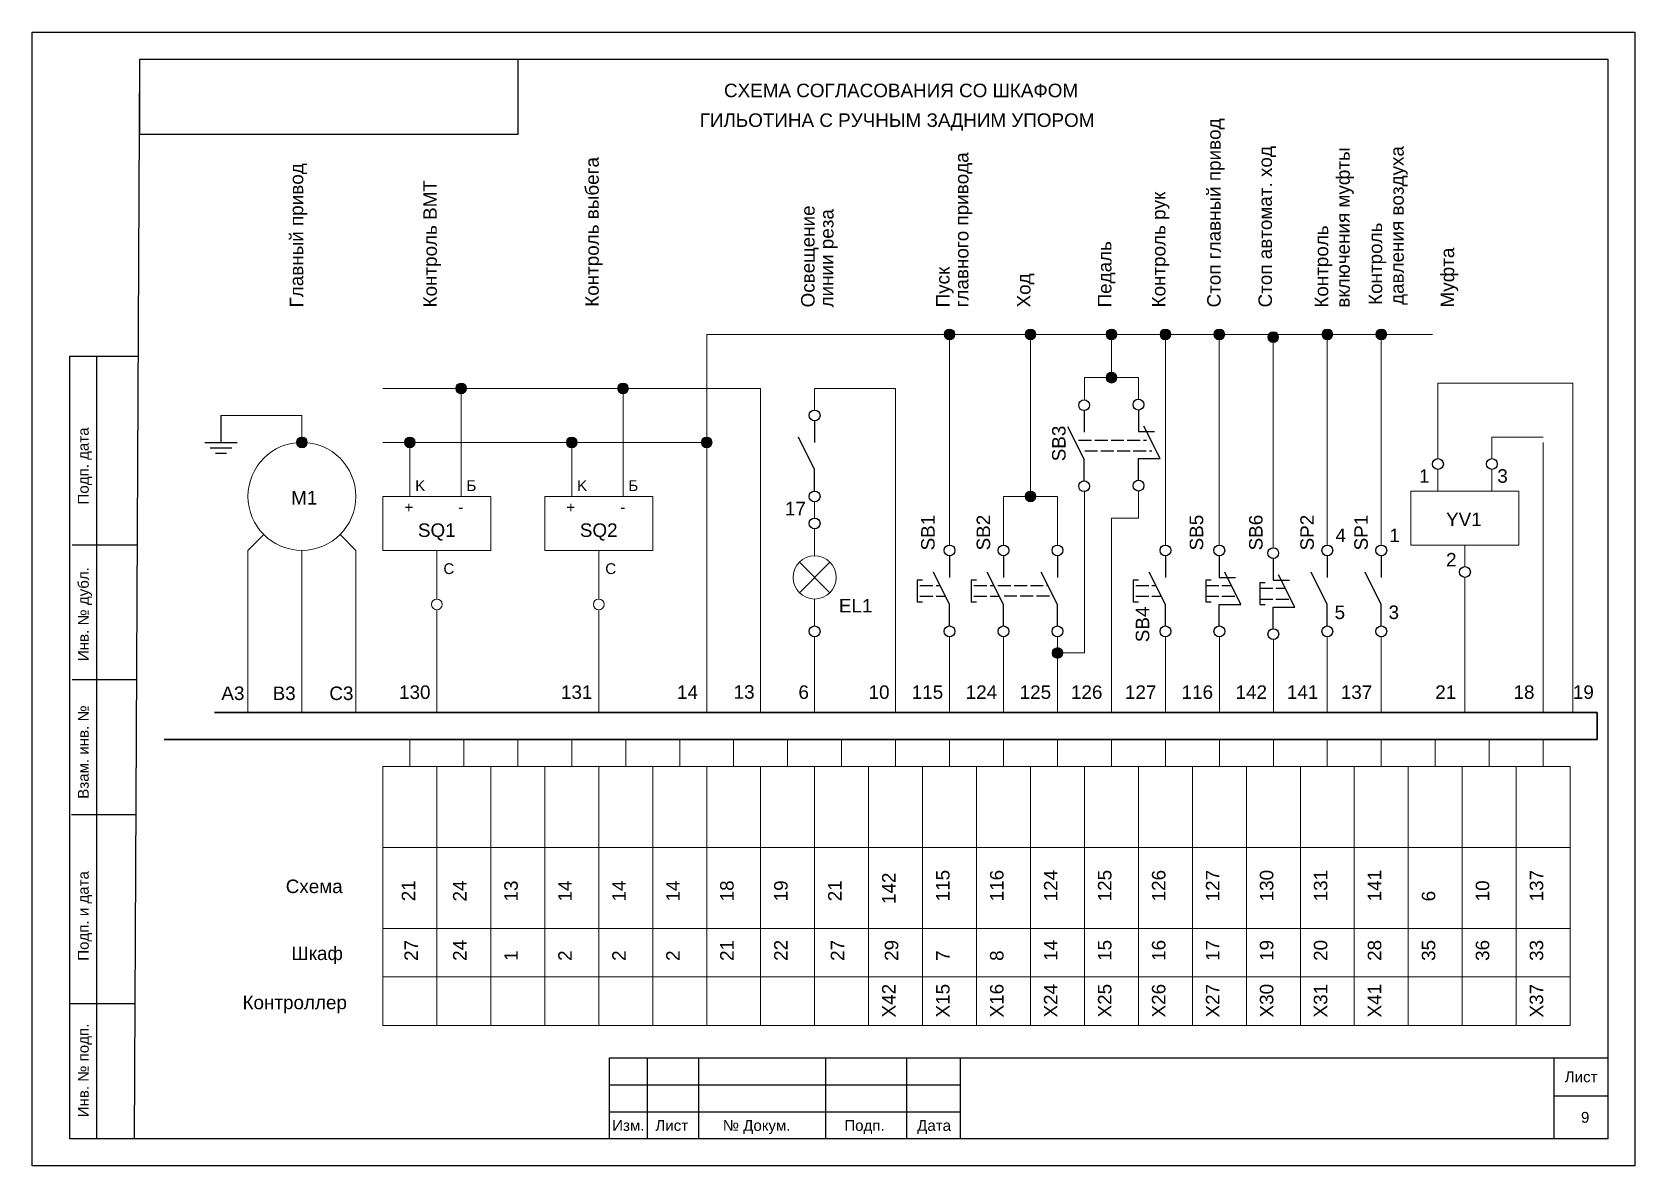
# Model space of a CAD drawing. Header units: millimetres. Extents: x 1674 to 4572, y 3039 to 4124.
# Drawn here: x 2650 to 2947, y 3290 to 3500 of the extents above; entities that cross this region are included whole.
import ezdxf

# ---------------------------------------------------------------- set-up
doc = ezdxf.new("R2010")
doc.units = ezdxf.units.MM
doc.linetypes.add('ACAD_ISO02W100', pattern=[15, 12, -3])
doc.layers.add('Аппаратура', color=7, linetype='Continuous', lineweight=20)
doc.layers.add('Рамки', color=7, linetype='Continuous', lineweight=25)
doc.styles.get("Standard").update_dxf_attribs({"font": 'arial.ttf'})

msp = doc.modelspace()

# ---------------------------------------------------------------- texts
for s, p in [('Стоп главный привод', (2870.24, 3449)), ('Стоп автомат. ход', (2879.74, 3449)), ('включения муфты', (2894.16, 3448.96)), ('давления воздуха', (2904.16, 3449.46)), ('Главный привод', (2700.24, 3449)), ('Контроль выбега', (2755, 3449.12)), ('главного привода', (2823.5, 3449)), ('Контроль ВМТ', (2725, 3449)), ('Контроль рук', (2860, 3449)), ('Освещение', (2795, 3449)), ('линии реза', (2798.5, 3449)), ('Контроль', (2890.16, 3448.96)), ('Контроль', (2900.16, 3449.46)), ('Педаль', (2850, 3449)), ('Муфта', (2913.5, 3449)), ('Пуск', (2820, 3449)), ('Ход', (2835, 3449)), ('SB3', (2841.5, 3420.5)), ('SB1', (2817.24, 3404)), ('SB2', (2827.52, 3404)), ('SB5', (2867, 3404)), ('SB6', (2878, 3404)), ('SP2', (2887.5, 3404)), ('SP1', (2897.5, 3404)), ('SB4', (2857, 3387)), ('115', (2820, 3339)), ('116', (2830, 3339)), ('124', (2840, 3339)), ('125', (2850, 3339)), ('126', (2860, 3339)), ('127', (2870, 3339)), ('130', (2880, 3339)), ('131', (2890, 3339)), ('141', (2900, 3339)), ('137', (2930, 3339)), ('21', (2721, 3339.01)), ('24', (2730.5, 3338.97)), ('13', (2740, 3338.97)), ('14', (2750, 3338.97)), ('14', (2760, 3338.97)), ('14', (2770, 3338.97)), ('18', (2780, 3339)), ('19', (2790, 3339)), ('21', (2800, 3339.01)), ('142', (2810, 3338.5)), ('10', (2920, 3339)), ('6', (2910, 3339)), ('27', (2721.5, 3327.97)), ('24', (2730.5, 3327.97)), ('1', (2740, 3327.97)), ('2', (2750, 3327.97)), ('2', (2760, 3327.97)), ('2', (2770, 3327.97)), ('21', (2780, 3327.97)), ('22', (2790, 3327.97)), ('27', (2800.5, 3327.97)), ('29', (2810.5, 3327.97)), ('7', (2820, 3327.97)), ('8', (2830, 3327.97)), ('14', (2840, 3327.97)), ('15', (2850, 3327.97)), ('16', (2860, 3327.97)), ('17', (2870, 3327.97)), ('19', (2880, 3327.97)), ('20', (2890, 3327.97)), ('28', (2900, 3327.97)), ('35', (2910, 3327.97)), ('36', (2920, 3327.97)), ('33', (2930, 3327.97)), ('X42', (2810, 3317.5)), ('X15', (2820, 3317.5)), ('X16', (2830, 3317.5)), ('X24', (2840, 3317.5)), ('X25', (2850, 3317.5)), ('X26', (2860, 3317.5)), ('X27', (2870, 3317.5)), ('X30', (2880, 3317.5)), ('X31', (2890, 3317.5)), ('X41', (2900, 3317.5)), ('X37', (2930, 3317.5))]:
    msp.add_text(s, height=2.5, rotation=90).set_placement(p)
for s, p in [('1', (2907, 3416.53)), ('3', (2921.5, 3416.53)), ('17', (2789.5, 3410.5)), ('4', (2891.5, 3405.53)), ('1', (2901.5, 3405.53)), ('2', (2912, 3401.03)), ('5', (2891.35, 3391.29)), ('3', (2901.35, 3391.29)), ('A3', (2685.08, 3376.29)), ('B3', (2694.58, 3376.29)), ('C3', (2705.08, 3376.29)), ('130', (2718, 3376.5)), ('131', (2748, 3376.5)), ('14', (2769.5, 3376.5)), ('13', (2780, 3376.53)), ('6', (2792, 3376.5)), ('10', (2805, 3376.5)), ('115', (2813, 3376.5)), ('124', (2823, 3376.5)), ('125', (2833, 3376.5)), ('126', (2842.5, 3376.5)), ('127', (2852.5, 3376.5)), ('116', (2863, 3376.5)), ('142', (2873, 3376.5)), ('141', (2882.5, 3376.5)), ('137', (2892.5, 3376.5)), ('21', (2910, 3376.5)), ('18', (2924.5, 3376.5)), ('19', (2935.5, 3376.5)), ('Схема', (2697, 3340.53)), ('Шкаф', (2698.06, 3328.13)), ('Контроллер', (2689, 3319.03))]:
    msp.add_text(s, height=2.5).set_placement(p)
at = {"layer": 'Аппаратура'}
for s, height, p in [('СХЕМА СОГЛАСОВАНИЯ СО ШКАФОМ', 2.5, (2778.21, 3487.94)), ('ГИЛЬОТИНА С РУЧНЫМ ЗАДНИМ УПОРОМ', 2.5, (2773.71, 3482.44)), ('K', 2, (2721, 3415)), ('Б', 2, (2730.5, 3415)), ('K', 2, (2751, 3415)), ('Б', 2, (2760.5, 3415)), ('M1', 2.5, (2698, 3412.5)), ('+', 2, (2719, 3411)), ('+', 2, (2749, 3411)), ('-', 2, (2729, 3411)), ('-', 2, (2759, 3411)), ('YV1', 2.5, (2912, 3408.5)), ('SQ1', 2.5, (2721.5, 3406.5)), ('SQ2', 2.5, (2751.5, 3406.5)), ('C', 2, (2726.21, 3399.62)), ('C', 2, (2756.21, 3399.62)), ('EL1', 2.5, (2799.5, 3392.5))]:
    msp.add_text(s, height=height, dxfattribs=at).set_placement(p)
at = {"layer": 'Рамки'}
for s, p in [('Подп. дата', (2660.5, 3412.5)), ('Инв. № дубл.', (2660.5, 3383.5)), ('Взам. инв. №', (2660.5, 3358)), ('Подп. и дата', (2660.5, 3328)), ('Инв. № подп.', (2660.5, 3299))]:
    msp.add_text(s, height=2, rotation=90, dxfattribs=at).set_placement(p)
for s, p in [('Лист', (2934, 3305.5)), ('9', (2937, 3298)), ('Изм.', (2757.5, 3296.5)), ('Лист', (2765.5, 3296.5)), ('№ Докум.', (2778, 3296.5)), ('Подп.', (2800.5, 3296.5)), ('Дата', (2814, 3296.5))]:
    msp.add_text(s, height=2, dxfattribs=at).set_placement(p)

# ---------------------------------------------------------------- hatches: boundary and pattern name
at = {"layer": 'Аппаратура'}
h = msp.add_hatch(dxfattribs=at)
h.set_pattern_fill('ANGLE')
h.set_pattern_definition([(0, (-5, 5), (0, 6.985), [5.08, -1.905]), (90, (-5, 5), (-6.985, 4e-16), [5.08, -1.905])])
h.paths.add_polyline_path([(2726, 3445, 1), (2724, 3445, 1)])
h = msp.add_hatch(color=256, dxfattribs=at)
h.dxf.hatch_style = 1
h.paths.add_polyline_path([(2821, 3444, 1), (2819, 3444, 1)])
h = msp.add_hatch(color=256, dxfattribs=at)
h.dxf.hatch_style = 1
h.paths.add_polyline_path([(2836, 3444, 1), (2834, 3444, 1)])
h = msp.add_hatch(color=256, dxfattribs=at)
h.dxf.hatch_style = 1
h.paths.add_polyline_path([(2851, 3444, 1), (2849, 3444, 1)])
h = msp.add_hatch(color=256, dxfattribs=at)
h.dxf.hatch_style = 1
h.paths.add_polyline_path([(2861, 3444, 1), (2859, 3444, 1)])
h = msp.add_hatch(color=256, dxfattribs=at)
h.dxf.hatch_style = 1
h.paths.add_polyline_path([(2870.98, 3444, 1), (2868.98, 3444, 1)])
h = msp.add_hatch(color=256, dxfattribs=at)
h.dxf.hatch_style = 1
h.paths.add_polyline_path([(2880.98, 3443.5, 1), (2878.98, 3443.5, 1)])
h = msp.add_hatch(color=256, dxfattribs=at)
h.dxf.hatch_style = 1
h.paths.add_polyline_path([(2891, 3444, 1), (2889, 3444, 1)])
h = msp.add_hatch(color=256, dxfattribs=at)
h.dxf.hatch_style = 1
h.paths.add_polyline_path([(2901, 3444, 1), (2899, 3444, 1)])
h = msp.add_hatch(color=256, dxfattribs=at)
h.dxf.hatch_style = 1
h.paths.add_polyline_path([(2851, 3436, 1), (2849, 3436, 1)])
h = msp.add_hatch(color=256, dxfattribs=at)
h.dxf.hatch_style = 1
h.paths.add_polyline_path([(2730.5, 3434, 1), (2728.5, 3434, 1)])
h = msp.add_hatch(color=256, dxfattribs=at)
h.dxf.hatch_style = 1
h.paths.add_polyline_path([(2760.5, 3434, 1), (2758.5, 3434, 1)])
h = msp.add_hatch(color=256, dxfattribs=at)
h.dxf.hatch_style = 1
h.paths.add_polyline_path([(2701, 3424, 1), (2699, 3424, 1)])
h = msp.add_hatch(color=256, dxfattribs=at)
h.dxf.hatch_style = 1
h.paths.add_polyline_path([(2721, 3424, 1), (2719, 3424, 1)])
h = msp.add_hatch(color=256, dxfattribs=at)
h.dxf.hatch_style = 1
h.paths.add_polyline_path([(2751, 3424, 1), (2749, 3424, 1)])
h = msp.add_hatch(color=256, dxfattribs=at)
h.dxf.hatch_style = 1
h.paths.add_polyline_path([(2776, 3424, 1), (2774, 3424, 1)])
h = msp.add_hatch(color=256, dxfattribs=at)
h.dxf.hatch_style = 1
h.paths.add_polyline_path([(2836, 3414, 1), (2834, 3414, 1)])
h = msp.add_hatch(color=256, dxfattribs=at)
h.dxf.hatch_style = 1
h.paths.add_polyline_path([(2841, 3385, 1), (2839, 3385, 1)])

# ---------------------------------------------------------------- linework, layer by layer
for p, q in [((2685, 3429), (2685, 3424)), ((2795, 3428), (2795, 3424)), ((2844.94, 3429.89), (2844.94, 3425.89)), ((2855, 3430), (2855, 3426)), ((2795, 3419), (2792, 3425)), ((2844.94, 3420.89), (2841.94, 3426.89)), ((2855, 3426), (2858, 3426)), ((2859, 3421), (2856, 3427)), ((2682, 3424), (2688, 3424)), ((2683, 3423), (2687, 3423)), ((2684, 3422), (2686, 3422)), ((2795, 3415), (2795, 3419)), ((2844.94, 3416.89), (2844.94, 3420.89)), ((2855, 3417), (2855, 3421)), ((2855, 3421), (2859, 3421)), ((2820, 3403), (2820, 3399)), ((2830, 3403), (2830, 3399)), ((2840, 3403), (2840, 3399)), ((2860, 3403), (2860, 3399)), ((2869.98, 3403), (2869.98, 3399)), ((2879.98, 3402.5), (2879.98, 3398.5)), ((2890, 3403), (2890, 3399)), ((2900, 3403), (2900, 3399)), ((2815, 3398.5), (2814, 3398.5)), ((2814, 3398.5), (2814, 3394.5)), ((2820, 3394), (2817, 3400)), ((2825, 3398.5), (2824, 3398.5)), ((2824, 3398.5), (2824, 3394.5)), ((2830, 3394), (2827, 3400)), ((2840, 3394), (2837, 3400)), ((2855, 3398.5), (2854, 3398.5)), ((2854, 3398.5), (2854, 3394.5)), ((2860, 3394), (2857, 3400)), ((2868.48, 3398.5), (2867.48, 3398.5)), ((2867.48, 3398.5), (2867.48, 3394.5)), ((2869.98, 3399), (2872.98, 3399)), ((2873.98, 3394), (2870.98, 3400)), ((2878.48, 3398), (2877.48, 3398)), ((2877.48, 3398), (2877.48, 3394)), ((2879.98, 3398.5), (2882.98, 3398.5)), ((2883.98, 3393.5), (2880.98, 3399.5)), ((2890, 3394), (2887, 3400)), ((2900, 3394), (2897, 3400)), ((2814, 3394.5), (2815, 3394.5)), ((2820, 3390), (2820, 3394)), ((2824, 3394.5), (2825, 3394.5)), ((2830, 3390), (2830, 3394)), ((2840, 3390), (2840, 3394)), ((2854, 3394.5), (2855, 3394.5)), ((2860, 3390), (2860, 3394)), ((2867.48, 3394.5), (2868.48, 3394.5)), ((2869.98, 3390), (2869.98, 3394)), ((2869.98, 3394), (2873.98, 3394)), ((2877.48, 3394), (2878.48, 3394)), ((2879.98, 3389.5), (2879.98, 3393.5)), ((2879.98, 3393.5), (2883.98, 3393.5)), ((2890, 3390), (2890, 3394)), ((2900, 3390), (2900, 3394))]:
    msp.add_line(p, q)
at = {"linetype": 'ACAD_ISO02W100', "ltscale": 0.2}
for p, q in [((2843.92, 3424.39), (2856.5, 3424.39)), ((2845.04, 3422.45), (2857.5, 3422.45)), ((2814.5, 3397.5), (2818.25, 3397.5)), ((2814.5, 3395.5), (2819.25, 3395.5)), ((2824.5, 3397.5), (2828.25, 3397.5)), ((2824.5, 3395.5), (2829.25, 3395.5)), ((2828.98, 3397.5), (2838, 3397.5)), ((2830.1, 3395.56), (2839.12, 3395.56)), ((2854.5, 3397.5), (2858.25, 3397.5)), ((2854.5, 3395.5), (2859.25, 3395.5)), ((2867.48, 3397.5), (2872.23, 3397.5)), ((2867.48, 3395.5), (2873.23, 3395.5)), ((2877.48, 3397), (2882.23, 3397)), ((2877.48, 3395), (2883.23, 3395))]:
    msp.add_line(p, q, dxfattribs=at)
for centre in [(2844.94, 3430.89), (2855, 3431), (2795, 3429), (2910.5, 3420), (2920.5, 3420), (2844.94, 3415.89), (2855.02, 3416), (2795, 3414), (2795, 3409), (2820, 3404), (2830, 3404), (2840, 3404), (2860, 3404), (2869.98, 3404), (2879.98, 3403.5), (2890, 3404), (2900, 3404), (2915.5, 3400), (2795, 3389), (2820, 3389), (2830, 3389), (2840, 3389), (2860, 3389), (2870, 3389), (2880, 3388.5), (2890, 3389), (2900, 3389)]:
    msp.add_circle(centre, 1)
at = {"layer": 'Аппаратура'}
for p, q in [((2775, 3444), (2775, 3374)), ((2775, 3444), (2909.5, 3444)), ((2820, 3405), (2820, 3444)), ((2835, 3414), (2835, 3444)), ((2850, 3436), (2850, 3444)), ((2860, 3405), (2860, 3444)), ((2869.98, 3405), (2869.98, 3444)), ((2879.98, 3404.5), (2879.98, 3443.5)), ((2890, 3405), (2890, 3444)), ((2900, 3405), (2900, 3444)), ((2715, 3434), (2785, 3434)), ((2785, 3434), (2785, 3374)), ((2795, 3430), (2795, 3434)), ((2795, 3434), (2810, 3434)), ((2810, 3434), (2810, 3374)), ((2845, 3431.89), (2845, 3436)), ((2845, 3436), (2855, 3436)), ((2855, 3436), (2855, 3432)), ((2910.5, 3421), (2910.5, 3435)), ((2910.5, 3435), (2935.5, 3435)), ((2935.5, 3435), (2935.5, 3374)), ((2729.5, 3414), (2729.5, 3433)), ((2759.5, 3414), (2759.5, 3433)), ((2685, 3429), (2700, 3429)), ((2700, 3429), (2700, 3424)), ((2920.5, 3421), (2920.5, 3425)), ((2920.5, 3425), (2930, 3425)), ((2715, 3424), (2775, 3424)), ((2720, 3414), (2720, 3424)), ((2750, 3414), (2750, 3424)), ((2930, 3424), (2930, 3374)), ((2910.5, 3415), (2910.5, 3419)), ((2920.5, 3419), (2920.5, 3415)), ((2795, 3413), (2795, 3410)), ((2830, 3405), (2830, 3414)), ((2830, 3414), (2840, 3414)), ((2840, 3414), (2840, 3405)), ((2845.01, 3414.89), (2845.01, 3385)), ((2855, 3410), (2855, 3415)), ((2850, 3410), (2850, 3374)), ((2855, 3410), (2850, 3410)), ((2690, 3404), (2692.93, 3406.93)), ((2707.07, 3406.93), (2710, 3404)), ((2795, 3403), (2795, 3408)), ((2690, 3404), (2690, 3374)), ((2700, 3404), (2700, 3374)), ((2710, 3404), (2710, 3374)), ((2725, 3404), (2725, 3395)), ((2755, 3404), (2755, 3395)), ((2915.5, 3405), (2915.5, 3401)), ((2792.17, 3401.83), (2797.83, 3396.17)), ((2792.17, 3396.17), (2797.83, 3401.83)), ((2915.5, 3399), (2915.5, 3374)), ((2795, 3390), (2795, 3395)), ((2725, 3393), (2725, 3374)), ((2755, 3393), (2755, 3374)), ((2795, 3388), (2795, 3374)), ((2820, 3388), (2820, 3374)), ((2830, 3388), (2830, 3374)), ((2840, 3388), (2840, 3374)), ((2860, 3388), (2860, 3374)), ((2870, 3388), (2870, 3374)), ((2880, 3387.5), (2880, 3374)), ((2890, 3388), (2890, 3374)), ((2900, 3388), (2900, 3374)), ((2845.01, 3385), (2840, 3385)), ((2720, 3369), (2720, 3364)), ((2730, 3369), (2730, 3364)), ((2740, 3369), (2740, 3364)), ((2750, 3369), (2750, 3364)), ((2760, 3369), (2760, 3364)), ((2770, 3369), (2770, 3364)), ((2780, 3369), (2780, 3364)), ((2790, 3369), (2790, 3364)), ((2800, 3369), (2800, 3364)), ((2810, 3369), (2810, 3364)), ((2820, 3369), (2820, 3364)), ((2830, 3369), (2830, 3364)), ((2840, 3369), (2840, 3364)), ((2850, 3369), (2850, 3364)), ((2860, 3369), (2860, 3364)), ((2870, 3369), (2870, 3364)), ((2880, 3369), (2880, 3364)), ((2890, 3369), (2890, 3364)), ((2900, 3369), (2900, 3364)), ((2910, 3369), (2910, 3364)), ((2920, 3369), (2920, 3364)), ((2930, 3369), (2930, 3364)), ((2715, 3349), (2725, 3349)), ((2725, 3349), (2735, 3349)), ((2735, 3349), (2745, 3349)), ((2745, 3349), (2755, 3349)), ((2755, 3349), (2765, 3349)), ((2765, 3349), (2775, 3349)), ((2775, 3349), (2785, 3349)), ((2785, 3349), (2795, 3349)), ((2795, 3349), (2805, 3349)), ((2805, 3349), (2815, 3349)), ((2815, 3349), (2825, 3349)), ((2825, 3349), (2835, 3349)), ((2835, 3349), (2845, 3349)), ((2845, 3349), (2855, 3349)), ((2855, 3349), (2865, 3349)), ((2865, 3349), (2875, 3349)), ((2875, 3349), (2885, 3349)), ((2885, 3349), (2895, 3349)), ((2895, 3349), (2905, 3349)), ((2905, 3349), (2915, 3349)), ((2915, 3349), (2925, 3349)), ((2925, 3349), (2935, 3349))]:
    msp.add_line(p, q, dxfattribs=at)
at = {"layer": 'Аппаратура', "lineweight": 30}
for p, q in [((2683.81, 3374), (2940, 3374)), ((2940, 3374), (2940, 3369)), ((2674.5, 3369), (2940, 3369))]:
    msp.add_line(p, q, dxfattribs=at)
at = {"layer": 'Аппаратура'}
for points in [[(2715, 3414), (2735, 3414), (2735, 3404), (2715, 3404)], [(2745, 3414), (2765, 3414), (2765, 3404), (2745, 3404)], [(2905.5, 3415), (2925.5, 3415), (2925.5, 3405), (2905.5, 3405)], [(2715, 3364), (2725, 3364), (2725, 3334), (2715, 3334)], [(2725, 3364), (2735, 3364), (2735, 3334), (2725, 3334)], [(2735, 3364), (2745, 3364), (2745, 3334), (2735, 3334)], [(2745, 3364), (2755, 3364), (2755, 3334), (2745, 3334)], [(2755, 3364), (2765, 3364), (2765, 3334), (2755, 3334)], [(2765, 3364), (2775, 3364), (2775, 3334), (2765, 3334)], [(2775, 3364), (2785, 3364), (2785, 3334), (2775, 3334)], [(2785, 3364), (2795, 3364), (2795, 3334), (2785, 3334)], [(2795, 3364), (2805, 3364), (2805, 3334), (2795, 3334)], [(2805, 3364), (2815, 3364), (2815, 3334), (2805, 3334)], [(2815, 3364), (2825, 3364), (2825, 3334), (2815, 3334)], [(2825, 3364), (2835, 3364), (2835, 3334), (2825, 3334)], [(2835, 3364), (2845, 3364), (2845, 3334), (2835, 3334)], [(2845, 3364), (2855, 3364), (2855, 3334), (2845, 3334)], [(2855, 3364), (2865, 3364), (2865, 3334), (2855, 3334)], [(2865, 3364), (2875, 3364), (2875, 3334), (2865, 3334)], [(2875, 3364), (2885, 3364), (2885, 3334), (2875, 3334)], [(2885, 3364), (2895, 3364), (2895, 3334), (2885, 3334)], [(2895, 3364), (2905, 3364), (2905, 3334), (2895, 3334)], [(2905, 3364), (2915, 3364), (2915, 3334), (2905, 3334)], [(2915, 3364), (2925, 3364), (2925, 3334), (2915, 3334)], [(2925, 3364), (2935, 3364), (2935, 3334), (2925, 3334)], [(2715, 3334), (2725, 3334), (2725, 3325), (2715, 3325)], [(2725, 3334), (2735, 3334), (2735, 3325), (2725, 3325)], [(2735, 3334), (2745, 3334), (2745, 3325), (2735, 3325)], [(2745, 3334), (2755, 3334), (2755, 3325), (2745, 3325)], [(2755, 3334), (2765, 3334), (2765, 3325), (2755, 3325)], [(2765, 3334), (2775, 3334), (2775, 3325), (2765, 3325)], [(2775, 3334), (2785, 3334), (2785, 3325), (2775, 3325)], [(2785, 3334), (2795, 3334), (2795, 3325), (2785, 3325)], [(2795, 3334), (2805, 3334), (2805, 3325), (2795, 3325)], [(2805, 3334), (2815, 3334), (2815, 3325), (2805, 3325)], [(2815, 3334), (2825, 3334), (2825, 3325), (2815, 3325)], [(2825, 3334), (2835, 3334), (2835, 3325), (2825, 3325)], [(2835, 3334), (2845, 3334), (2845, 3325), (2835, 3325)], [(2845, 3334), (2855, 3334), (2855, 3325), (2845, 3325)], [(2855, 3334), (2865, 3334), (2865, 3325), (2855, 3325)], [(2865, 3334), (2875, 3334), (2875, 3325), (2865, 3325)], [(2875, 3334), (2885, 3334), (2885, 3325), (2875, 3325)], [(2885, 3334), (2895, 3334), (2895, 3325), (2885, 3325)], [(2895, 3334), (2905, 3334), (2905, 3325), (2895, 3325)], [(2905, 3334), (2915, 3334), (2915, 3325), (2905, 3325)], [(2915, 3334), (2925, 3334), (2925, 3325), (2915, 3325)], [(2925, 3334), (2935, 3334), (2935, 3325), (2925, 3325)], [(2715, 3325), (2725, 3325), (2725, 3316), (2715, 3316)], [(2725, 3325), (2735, 3325), (2735, 3316), (2725, 3316)], [(2735, 3325), (2745, 3325), (2745, 3316), (2735, 3316)], [(2745, 3325), (2755, 3325), (2755, 3316), (2745, 3316)], [(2755, 3325), (2765, 3325), (2765, 3316), (2755, 3316)], [(2765, 3325), (2775, 3325), (2775, 3316), (2765, 3316)], [(2775, 3325), (2785, 3325), (2785, 3316), (2775, 3316)], [(2785, 3325), (2795, 3325), (2795, 3316), (2785, 3316)], [(2795, 3325), (2805, 3325), (2805, 3316), (2795, 3316)], [(2805, 3325), (2815, 3325), (2815, 3316), (2805, 3316)], [(2815, 3325), (2825, 3325), (2825, 3316), (2815, 3316)], [(2825, 3325), (2835, 3325), (2835, 3316), (2825, 3316)], [(2835, 3325), (2845, 3325), (2845, 3316), (2835, 3316)], [(2845, 3325), (2855, 3325), (2855, 3316), (2845, 3316)], [(2855, 3325), (2865, 3325), (2865, 3316), (2855, 3316)], [(2865, 3325), (2875, 3325), (2875, 3316), (2865, 3316)], [(2875, 3325), (2885, 3325), (2885, 3316), (2875, 3316)], [(2885, 3325), (2895, 3325), (2895, 3316), (2885, 3316)], [(2895, 3325), (2905, 3325), (2905, 3316), (2895, 3316)], [(2905, 3325), (2915, 3325), (2915, 3316), (2905, 3316)], [(2915, 3325), (2925, 3325), (2925, 3316), (2915, 3316)], [(2925, 3325), (2935, 3325), (2935, 3316), (2925, 3316)]]:
    msp.add_lwpolyline(points, close=True, dxfattribs=at)
for centre, radius in [((2820, 3444), 1), ((2835, 3444), 1), ((2850, 3444), 1), ((2860, 3444), 1), ((2869.98, 3444), 1), ((2879.98, 3443.5), 1), ((2890, 3444), 1), ((2900, 3444), 1), ((2850, 3436), 1), ((2729.5, 3434), 1), ((2759.5, 3434), 1), ((2700, 3424), 1), ((2720, 3424), 1), ((2750, 3424), 1), ((2775, 3424), 1), ((2700, 3414), 10), ((2835, 3414), 1), ((2795, 3399), 4), ((2725, 3394), 1), ((2755, 3394), 1), ((2840, 3385), 1)]:
    msp.add_circle(centre, radius, dxfattribs=at)
at = {"layer": 'Рамки'}
for p, q in [((2669, 3295), (2670, 3495)), ((2670, 3495), (2942, 3495)), ((2942, 3495), (2942, 3295)), ((2657, 3440), (2669.72, 3440)), ((2657, 3295), (2657, 3440)), ((2662, 3295), (2662, 3440)), ((2669.42, 3405), (2657.42, 3405)), ((2669.42, 3380), (2657.42, 3380)), ((2669.3, 3355), (2657.3, 3355)), ((2669.12, 3320), (2657.12, 3320)), ((2669.12, 3320), (2657.12, 3320)), ((2669.12, 3320), (2657.12, 3320)), ((2764, 3310), (2764, 3295)), ((2773.5, 3310), (2773.5, 3295)), ((2797, 3310), (2797, 3295)), ((2812, 3310), (2812, 3295)), ((2932, 3310), (2932, 3295)), ((2757, 3305), (2822, 3305)), ((2932, 3303), (2942, 3303)), ((2757, 3300), (2822, 3300)), ((2669, 3295), (2657, 3295)), ((2942, 3295), (2669, 3295))]:
    msp.add_line(p, q, dxfattribs=at)
for points in [[(2650, 3500), (2947, 3500), (2947, 3290), (2650, 3290)], [(2670, 3495), (2740, 3495), (2740, 3481), (2670, 3481)], [(2757, 3295), (2757, 3310), (2942, 3310), (2942, 3295)], [(2757, 3310), (2822, 3310), (2822, 3295), (2757, 3295)]]:
    msp.add_lwpolyline(points, close=True, dxfattribs=at)

msp.set_redraw_order([(e.dxf.handle, doc.entitydb.next_handle()) for e in msp.query("TEXT MTEXT ATTDEF DIMENSION ARC_DIMENSION")])  # texts and dimensions are drawn at this point

doc.saveas('drawing.dxf')
